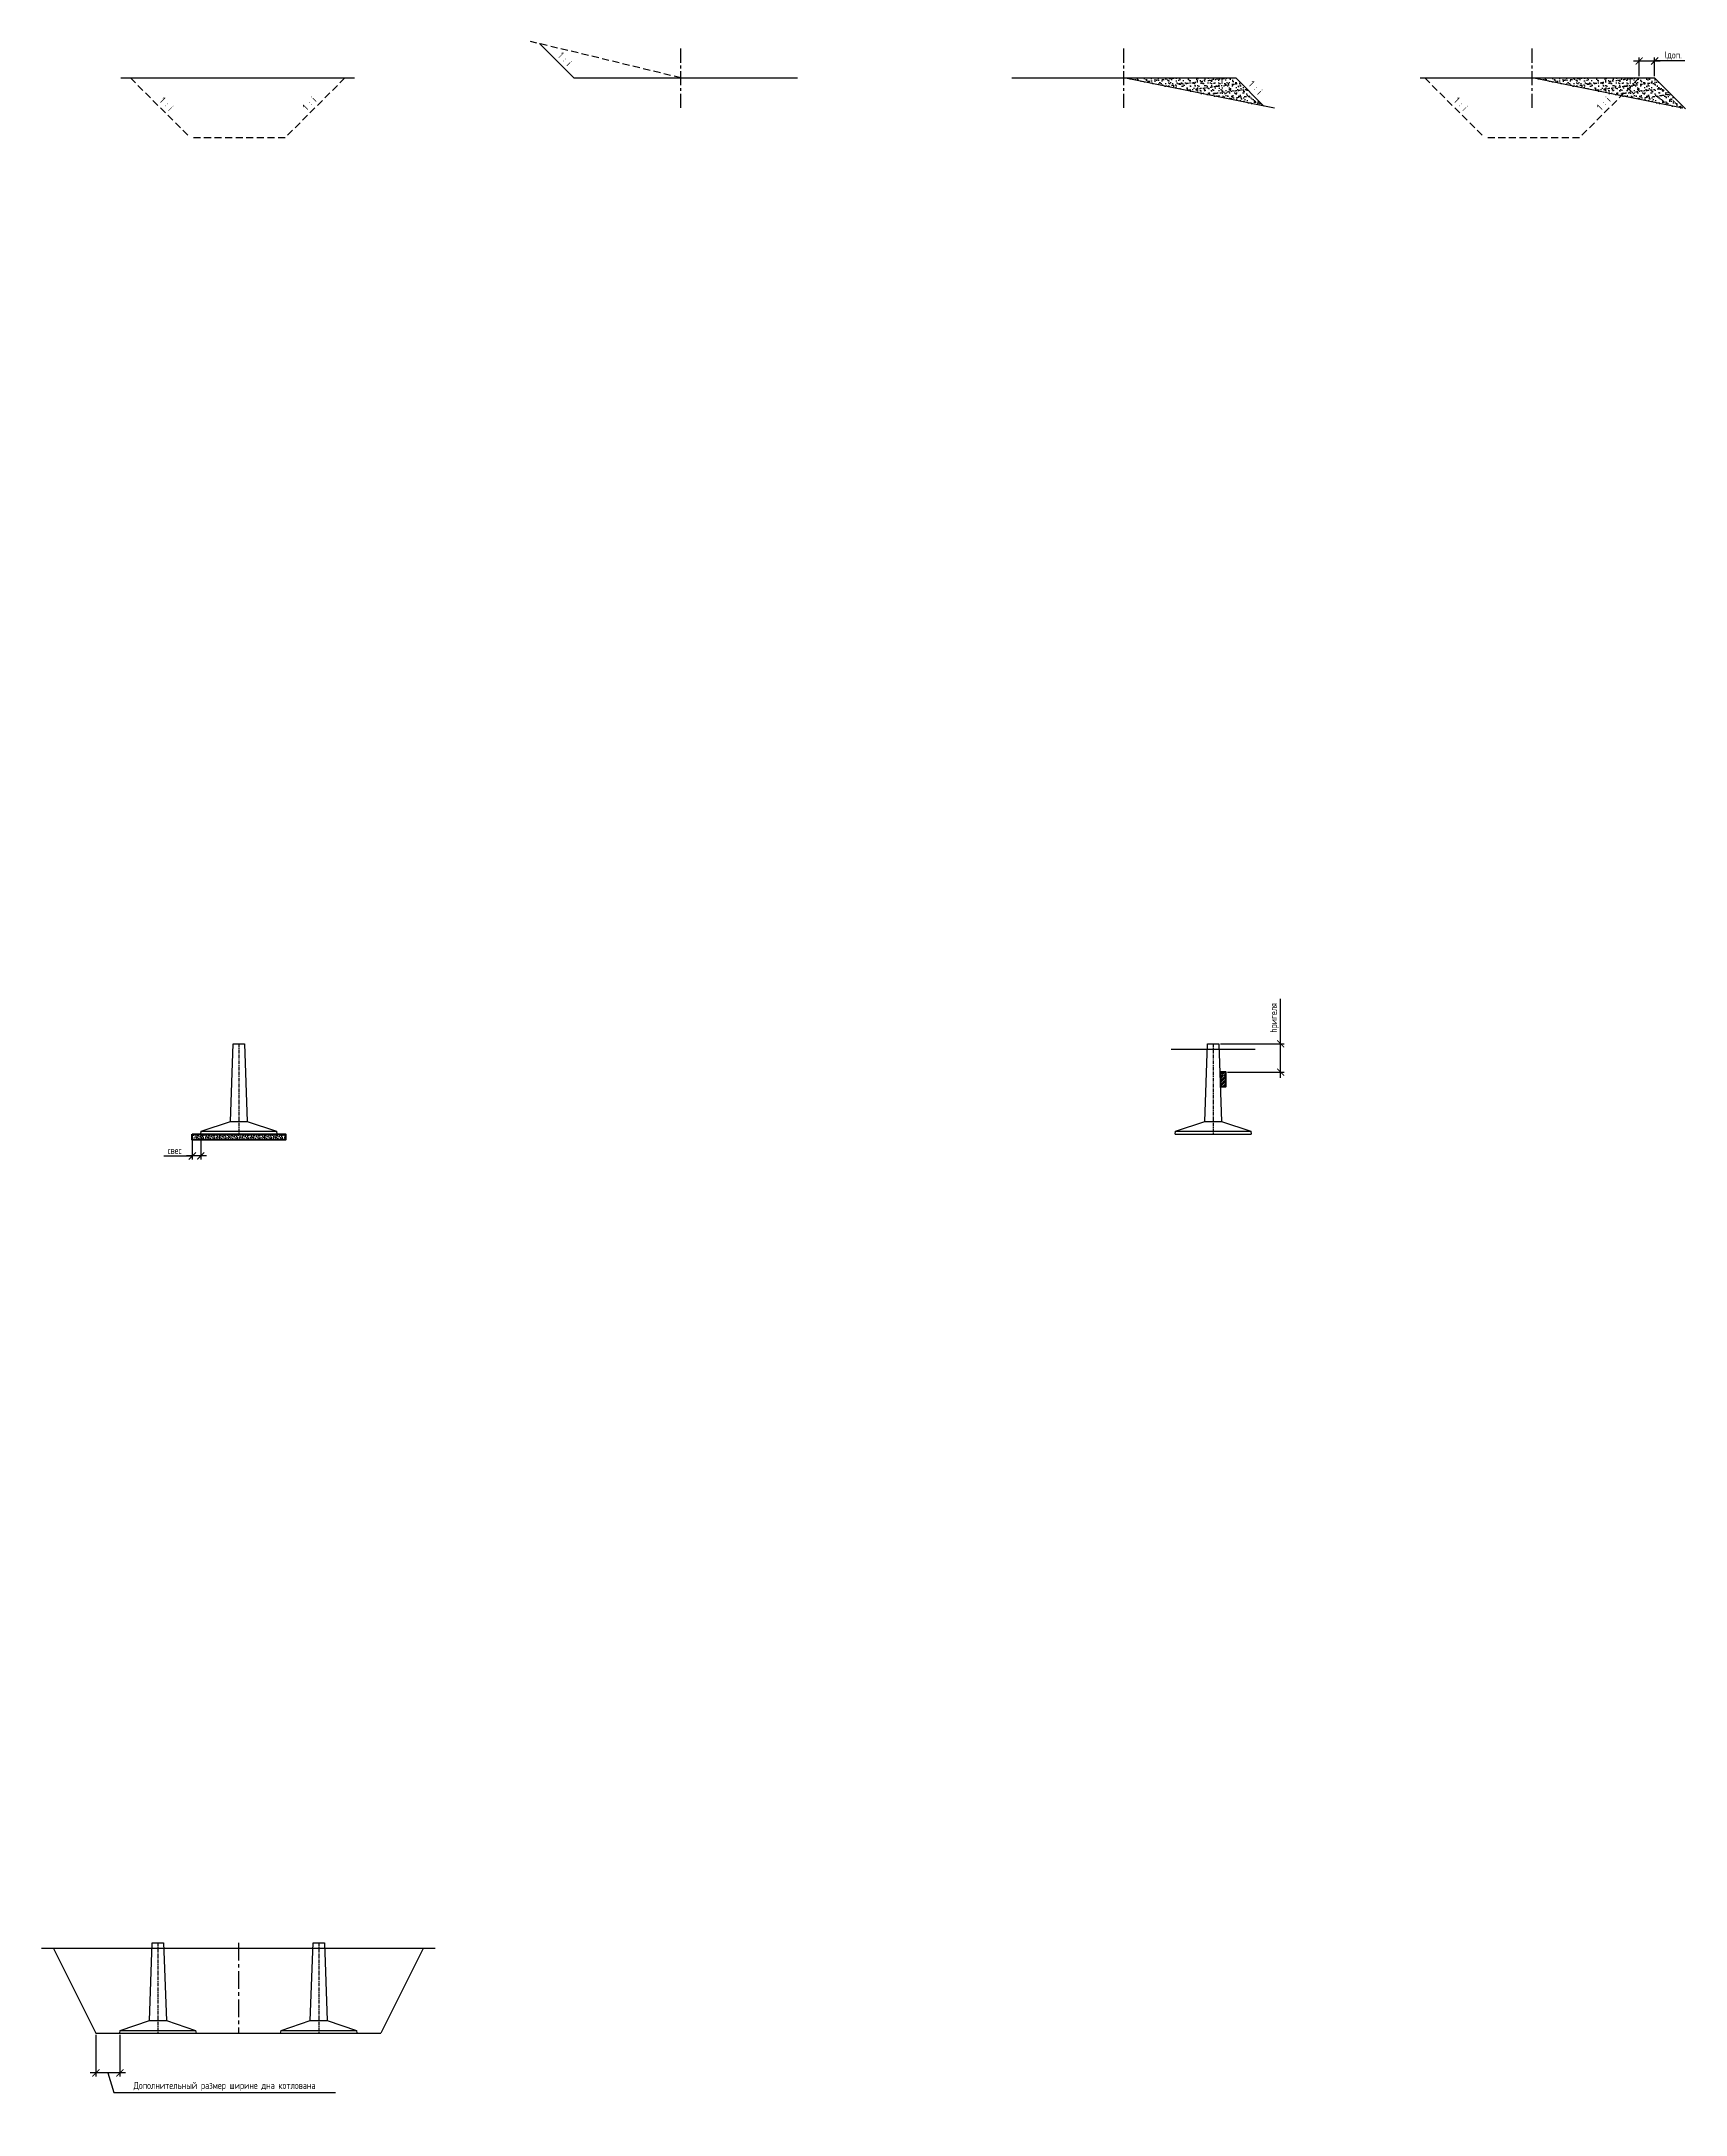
# Model space of a CAD drawing. Header units: millimetres. Extents: x 13371 to 72491, y -203173 to 48018.
# Drawn here: x 13371 to 71649, y -127290 to -53807 of the extents above; entities that cross this region are included whole.
import ezdxf

# ---------------------------------------------------------------- set-up
doc = ezdxf.new("R2010")
doc.units = ezdxf.units.MM
doc.linetypes.add('невидимая', pattern=[0.375, 0.25, -0.125])
doc.linetypes.add('осевая', pattern=[2, 1.25, -0.25, 0.25, -0.25])
for name, color, linetype, lineweight in [('Невидимая', 7, 'невидимая', 25), ('Осевая', 7, 'осевая', 25), ('Основная', 7, 'Continuous', 50), ('Тонкая', 7, 'Continuous', 25)]:
    doc.layers.add(name, color=color, linetype=linetype, lineweight=lineweight)
doc.styles.add('ГОСТ 2.304', font='CS_Gost2304.shx')
doc.dimstyles.new('СПДС', dxfattribs={"dimscale": 100, "dimtxt": 2.5, "dimasz": 2.5, "dimexe": 1.25, "dimexo": 0.625, "dimtad": 1, "dimdec": 0, "dimtxsty": 'ГОСТ 2.304', "dimblk": 'ARCHTICK', "dimblk1": 'ARCHTICK', "dimblk2": 'ARCHTICK', "dimcen": 2.5, "dimdle": 2, "dimadec": 0, "dimazin": 2, "dimtfac": 0.75, "dimtdec": 4, "dimtmove": 1, "dimatfit": 3, "dimfxl": 1, "dimtolj": 1, "dimarcsym": 1})

msp = doc.modelspace()

# ---------------------------------------------------------------- texts
at = {"layer": 'Тонкая', "color": 7, "linetype": 'Continuous', "ltscale": 100, "style": 'ГОСТ 2.304'}
for rotation, p in [(315, (31657.6, -54342.1)), (315, (17536, -55931.7)), (45, (22777.1, -56272)), (315, (56140, -55355.8)), (315, (63416.6, -55931.7)), (45, (68657.7, -56272))]:
    msp.add_text('1 : i', height=250, rotation=rotation, dxfattribs=at).set_placement(p)

# ---------------------------------------------------------------- blocks, each defined once
blk = doc.blocks.new('_ArchTick')
at = {"color": 0, "linetype": 'ByBlock', "const_width": 0.15}
blk.add_lwpolyline([(-0.5, -0.5), (0.5, 0.5)], dxfattribs=at)
blk = doc.blocks.new('*D29')
at = {"color": 0, "lineweight": -2, "ltscale": 100, "transparency": 16777216}
for p, q in [((17712, -93313), (18717, -93313)), ((19217, -93313), (18517, -93313)), ((18717, -92600), (18717, -93438)), ((19017, -92600), (19017, -93438))]:
    blk.add_line(p, q, dxfattribs=at)
at = {"layer": 'Defpoints', "color": 0, "ltscale": 100, "transparency": 16777216}
for p in [(18717, -92538), (19017, -92538), (18717, -93313)]:
    blk.add_point(p, dxfattribs=at)
at = {"color": 0, "lineweight": -2, "ltscale": 100, "transparency": 16777216, "xscale": 250, "yscale": 250, "zscale": 250, "rotation": 180}
blk.add_blockref('_ArchTick', (18717, -93313), dxfattribs=at)
at = {"color": 0, "lineweight": -2, "ltscale": 100, "transparency": 16777216, "xscale": 250, "yscale": 250, "zscale": 250}
blk.add_blockref('_ArchTick', (19017, -93313), dxfattribs=at)
at = {"color": 0, "ltscale": 100, "transparency": 16777216, "insert": (18088, -93119), "char_height": 250, "attachment_point": 5, "style": 'ГОСТ 2.304'}
blk.add_mtext('\\A1;свес', dxfattribs=at)
blk = doc.blocks.new('*D32')
at = {"color": 0, "lineweight": -2, "ltscale": 100, "transparency": 16777216}
for p, q in [((57297, -89338), (57297, -87744)), ((55168, -89338), (57422, -89338)), ((57297, -90544), (57297, -89338)), ((55413, -90344), (57422, -90344))]:
    blk.add_line(p, q, dxfattribs=at)
at = {"layer": 'Defpoints', "color": 0, "ltscale": 100, "transparency": 16777216}
for p in [(55106, -89338), (57297, -89338), (55350, -90344)]:
    blk.add_point(p, dxfattribs=at)
at = {"color": 0, "lineweight": -2, "ltscale": 100, "transparency": 16777216, "xscale": 250, "yscale": 250, "zscale": 250}
for p, rotation in [((57297, -89338), 90), ((57297, -90344), 270)]:
    blk.add_blockref('_ArchTick', p, dxfattribs=dict(at, rotation=rotation))
at = {"color": 0, "ltscale": 100, "transparency": 16777216, "insert": (57078, -88416), "char_height": 250, "attachment_point": 5, "rotation": 90, "style": 'ГОСТ 2.304'}
blk.add_mtext('\\A1;hригеля', dxfattribs=at)
blk = doc.blocks.new('*D33')
at = {"color": 0, "lineweight": -2, "ltscale": 100, "transparency": 16777216}
for p, q in [((15299, -124470), (15299, -125939)), ((16150, -124470), (16150, -125939)), ((16350, -125814), (15099, -125814)), ((15724, -125814), (15934, -126513)), ((15934, -126513), (23790, -126513))]:
    blk.add_line(p, q, dxfattribs=at)
at = {"layer": 'Defpoints', "color": 0, "ltscale": 100, "transparency": 16777216}
for p in [(15299, -124408), (16150, -124408), (15299, -125814)]:
    blk.add_point(p, dxfattribs=at)
at = {"color": 0, "lineweight": -2, "ltscale": 100, "transparency": 16777216, "xscale": 250, "yscale": 250, "zscale": 250, "rotation": 180}
blk.add_blockref('_ArchTick', (15299, -125814), dxfattribs=at)
at = {"color": 0, "lineweight": -2, "ltscale": 100, "transparency": 16777216, "xscale": 250, "yscale": 250, "zscale": 250}
blk.add_blockref('_ArchTick', (16150, -125814), dxfattribs=at)
at = {"color": 0, "ltscale": 100, "transparency": 16777216, "insert": (19862, -126291), "char_height": 250, "attachment_point": 5, "style": 'ГОСТ 2.304'}
blk.add_mtext('\\A1;Дополнительный размер ширине дна котлована', dxfattribs=at)
blk = doc.blocks.new('*D28')
at = {"color": 0, "lineweight": -2, "ltscale": 100, "transparency": 16777216}
for p, q in [((70008, -55037), (70008, -54374)), ((70554, -55037), (70554, -54374)), ((69808, -54499), (70754, -54499)), ((71619, -54499), (70554, -54499))]:
    blk.add_line(p, q, dxfattribs=at)
at = {"layer": 'Defpoints', "color": 0, "ltscale": 100, "transparency": 16777216}
for p in [(70008, -55099), (70554, -54499), (70554, -55099)]:
    blk.add_point(p, dxfattribs=at)
at = {"color": 0, "lineweight": -2, "ltscale": 100, "transparency": 16777216, "xscale": 250, "yscale": 250, "zscale": 250, "rotation": 180}
blk.add_blockref('_ArchTick', (70008, -54499), dxfattribs=at)
at = {"color": 0, "lineweight": -2, "ltscale": 100, "transparency": 16777216, "xscale": 250, "yscale": 250, "zscale": 250}
blk.add_blockref('_ArchTick', (70554, -54499), dxfattribs=at)
at = {"color": 0, "ltscale": 100, "transparency": 16777216, "insert": (71218, -54304), "char_height": 250, "attachment_point": 5, "style": 'ГОСТ 2.304'}
blk.add_mtext('\\A1;lдоп.', dxfattribs=at)

# ---------------------------------------------------------------- dimensions: what is measured, and where the dimension line sits
at = {"ltscale": 100}
for base, p1, p2, text, picture, middle in [((70554.2, -54499.4), (70007.9, -55099.4), (70554.2, -55099.4), 'lдоп.', '*D28', (71218.2, -54815.7)), ((18716.6, -93313.1), (19016.6, -92537.8), (18716.6, -92537.8), 'свес', '*D29', (18087.5, -93335.6))]:
    dim = msp.add_linear_dim(base=base, p1=p1, p2=p2, text=text, dimstyle='СПДС', override={"dimlfac": 1, "dimtxsty": 'ГОСТ 2.304', "dimblk1": 'ArchTick', "dimblk2": 'ArchTick', "dimsah": 1, "dimtolj": 1}, dxfattribs=at)
    dim.commit()
    dim.dimension.update_dxf_attribs({"geometry": picture, "text_midpoint": middle, "dimtype": 160})
dim = msp.add_linear_dim(base=(57296.6, -89337.8), p1=(55350.5, -90344.5), p2=(55105.7, -89337.8), angle=90, text='hригеля', dimstyle='СПДС', override={"dimscale": 100, "dimlfac": 1, "dimtxsty": 'ГОСТ 2.304', "dimblk1": 'ArchTick', "dimblk2": 'ArchTick', "dimsah": 1, "dimtmove": 0, "dimtolj": 1}, dxfattribs=at)
dim.commit()
dim.dimension.update_dxf_attribs({"geometry": '*D32', "text_midpoint": (57077.8, -88415.9)})
dim = msp.add_linear_dim(base=(15298.8, -125814.2), p1=(16149.9, -124407.6), p2=(15298.8, -124407.6), text='Дополнительный размер ширине дна котлована', dimstyle='СПДС', override={"dimlfac": 1, "dimtxsty": 'ГОСТ 2.304', "dimblk1": 'ArchTick', "dimblk2": 'ArchTick', "dimsah": 1, "dimtolj": 1}, dxfattribs=at)
dim.commit()
dim.dimension.update_dxf_attribs({"geometry": '*D33', "text_midpoint": (15996.6, -126290.8)})

# ---------------------------------------------------------------- hatches: boundary and pattern name
at = {"ltscale": 100}
h = msp.add_hatch(dxfattribs=at)
h.set_pattern_fill('БЕТОН И ИЗДЕЛИЯ ИЗ НЕГО', color=256, scale=200, pattern_type=2)
h.set_pattern_definition([(45, (0, 0), (-70.71068, 70.71068), []), (45, (70.71, 0), (-70.71068, 70.71068), [125, -27, 0, -27])])
h.paths.add_polyline_path([(55160.5, -90844.5), (55350.5, -90844.5), (55350.5, -90344.5), (55160.5, -90344.5)])
h = msp.add_hatch(dxfattribs=at)
h.set_pattern_fill('БЕТОННАЯ ПОДГОТОВКА', color=256, scale=400, pattern_type=2)
h.set_pattern_definition([(45, (60, 60), (4e-14, 400), [56.56, -113.12, 28.28, -169.72, 56.56, -141.4454]), (135, (320, 80), (-400, 4e-14), [56.56, -84.84, 28.28, -141.44, 56.56, -198.0054]), (63.43495, (0, 0), (2e-08, 400), [44.72, -178.88, 44.72, -178.8936]), (116.56505, (0, 0), (-2e-07, 400), [44.72, -178.88, 44.72, -178.8936]), (0, (0, 40), (0, 400), [20, -160, 40, -160, 20]), (0, (0, 100), (0, 400), [-60, 40, -160, 0, -140, 0]), (0, (0, 120), (0, 400), [-160, 0, -120, 40, -80, 0]), (0, (0, 180), (0, 400), [-80, 0, -100, 40, -180, 0]), (0, (0, 240), (0, 400), [-80, 40, -160, 40, -80, 0]), (0, (0, 340), (0, 400), [-60, 40, -80, 0, -220, 0]), (0, (0, 360), (0, 400), [-80, 0, -240, 40, -40, 0]), (90, (20, 80), (-400, 2e-14), [-120, 0, -120, 0, -160, 0]), (90, (60, 0), (-400, 2e-14), [-60, 40, -160, 0, -140, 0]), (90, (100, 0), (-400, 2e-14), [-160, 0, -140, 40, -60, 0]), (90, (320, 0), (-400, 2e-14), [-80, 40, -200, 40, -40, 0]), (90, (40, 40), (-400, 2e-14), [-120, 0, -140, 0, -140, 0]), (90, (80, 40), (-400, 2e-14), [-100, 0, -220, 0, -80, 0]), (90, (120, 60), (-400, 2e-14), [-200, 0, -60, 0, -140, 0]), (90, (140, 20), (-400, 2e-14), [-180, 0, -80, 0, -100, 0]), (90, (180, 80), (-400, 2e-14), [-160, 0, -60, 0, -160, 0]), (90, (200, 100), (-400, 2e-14), [-180, 0, -80, 0, -140, 0]), (90, (220, 0), (-400, 2e-14), [-240, 0, -100, 0, -60, 0]), (90, (240, 60), (-400, 2e-14), [-80, 0, -160, 0, -160, 0]), (90, (260, 40), (-400, 2e-14), [-180, 0, -100, 0, -120, 0]), (90, (280, 20), (-400, 2e-14), [-160, 0, -120, 0, -120, 0]), (90, (320, 40), (-400, 2e-14), [-120, 0, -120, 0, -160, 0]), (90, (360, 60), (-400, 2e-14), [-160, 0, -80, 0, -160, 0]), (90, (380, 80), (-400, 2e-14), [-60, 0, -240, 0, -100, 0])])
h.paths.add_polyline_path([(22016.6, -92537.8), (21716.6, -92537.8), (19016.6, -92537.8), (18716.6, -92537.8), (18716.6, -92737.8), (20375.5, -92737.8), (22016.6, -92737.8)])
at = {"layer": 'Тонкая', "ltscale": 100}
h = msp.add_hatch(dxfattribs=at)
h.set_pattern_fill('ПЕСЧАНЫЙ ИЛИ СУПЕСЧАНЫЕ ГРУНТЫ', color=256, scale=750, pattern_type=2)
h.set_pattern_definition([(37.5, (0, 0), (-6.00012, 183.52996), [0, -144.78, 0, -161.925, 0, -154.78125]), (7.5, (0, 0), (168.5712, 268.8094), [0, -78.105, 0, -130.4925, 0, -50.00625]), (327.5, (-117.16, 0), (296.62214, 0.53894), [0, -47.625, 0, -171.45, 0, -223.8375]), (317.5, (-117.16, 0), (286.3337, 83.5985), [0, -23.8125, 0, -112.395, 0, -128.5875])])
h.paths.add_polyline_path([(55706.1, -55099.4), (51736.7, -55099.4), (56706.1, -56099.4)])
h = msp.add_hatch(dxfattribs=at)
h.set_pattern_fill('ПЕСЧАНЫЙ ИЛИ СУПЕСЧАНЫЕ ГРУНТЫ', color=256, scale=750, pattern_type=2)
h.set_pattern_definition([(37.5, (14470.59, 0), (-6.00012, 183.52996), [0, -144.78, 0, -161.925, 0, -154.78125]), (7.5, (14470.59, 0), (168.5712, 268.8094), [0, -78.105, 0, -130.4925, 0, -50.00625]), (327.5, (14353.43, 0), (296.62214, 0.53894), [0, -47.625, 0, -171.45, 0, -223.8375]), (317.5, (14353.43, 0), (286.3337, 83.5985), [0, -23.8125, 0, -112.395, 0, -128.5875])])
h.paths.add_polyline_path([(70554.2, -55099.4), (66207.3, -55099.4), (71649.3, -56194.5)])

# ---------------------------------------------------------------- linework, layer by layer
at = {"ltscale": 100}
for p, q in [((20166.6, -89337.8), (20566.6, -89337.8)), ((56392.5, -89537.8), (53418.8, -89537.8)), ((54705.7, -89337.8), (55105.7, -89337.8)), ((19031.6, -92437.8), (21701.6, -92437.8)), ((20066.6, -92087.8), (20666.6, -92087.8)), ((53555.7, -92537.8), (56255.7, -92537.8)), ((53570.7, -92437.8), (56240.7, -92437.8)), ((54605.7, -92087.8), (55205.7, -92087.8)), ((17299.9, -121207.6), (17699.9, -121207.6)), ((22999.9, -121207.6), (23399.9, -121207.6)), ((27328.9, -121407.6), (13370.8, -121407.6)), ((13798.8, -121407.6), (15298.8, -124407.6)), ((16149.9, -121407.6), (14649.9, -121407.6)), ((26900.9, -121407.6), (25400.9, -124407.6)), ((17199.9, -123957.6), (17799.9, -123957.6)), ((22899.9, -123957.6), (23499.9, -123957.6)), ((15298.8, -124407.6), (25400.9, -124407.6)), ((16164.9, -124307.6), (18834.9, -124307.6)), ((21864.9, -124307.6), (24534.9, -124307.6))]:
    msp.add_line(p, q, dxfattribs=at)
for points in [[(19016.6, -92537.8), (19031.6, -92437.8), (20066.6, -92087.8), (20166.6, -89337.8), (20566.6, -89337.8), (20666.6, -92087.8), (21701.6, -92437.8), (21716.6, -92537.8)], [(53555.7, -92537.8), (53570.7, -92437.8), (54605.7, -92087.8), (54705.7, -89337.8), (55105.7, -89337.8), (55205.7, -92087.8), (56240.7, -92437.8), (56255.7, -92537.8)], [(16149.9, -124407.6), (16164.9, -124307.6), (17199.9, -123957.6), (17299.9, -121207.6), (17699.9, -121207.6), (17799.9, -123957.6), (18834.9, -124307.6), (18849.9, -124407.6)], [(21849.9, -124407.6), (21864.9, -124307.6), (22899.9, -123957.6), (22999.9, -121207.6), (23399.9, -121207.6), (23499.9, -123957.6), (24534.9, -124307.6), (24549.9, -124407.6)]]:
    msp.add_lwpolyline(points, dxfattribs=at)
at = {"layer": 'Невидимая', "ltscale": 1000}
for p, q in [((36037.9, -55099.4), (30708.3, -53806.8)), ((16526.1, -55099.4), (18647.4, -57220.7)), ((24127.3, -55099.4), (22006, -57220.7)), ((62406.7, -55099.4), (64528, -57220.7)), ((70007.9, -55099.4), (67886.6, -57220.7)), ((22006, -57220.7), (18647.4, -57220.7)), ((67886.6, -57220.7), (64528, -57220.7))]:
    msp.add_line(p, q, dxfattribs=at)
at = {"layer": 'Осевая', "ltscale": 400}
for p, q in [((36037.9, -56160.1), (36037.9, -54038.8)), ((51736.7, -56160.1), (51736.7, -54038.8)), ((66207.3, -56160.1), (66207.3, -54038.8))]:
    msp.add_line(p, q, dxfattribs=at)
at = {"layer": 'Осевая', "ltscale": 100}
for p, q in [((20366.6, -89337.8), (20366.6, -92537.8)), ((54905.7, -89337.8), (54905.7, -92537.8)), ((17499.9, -121207.6), (17499.9, -124407.6)), ((23199.9, -121207.6), (23199.9, -124407.6))]:
    msp.add_line(p, q, dxfattribs=at)
at = {"layer": 'Осевая', "ltscale": 500}
msp.add_line((20349.9, -121207.6), (20349.9, -124407.6), dxfattribs=at)
at = {"layer": 'Основная', "ltscale": 100}
msp.add_lwpolyline([(55160.5, -90844.5), (55350.5, -90844.5), (55350.5, -90344.5), (55160.5, -90344.5), (55160.5, -90844.5)], dxfattribs=at)
msp.add_lwpolyline([(18716.6, -92537.8), (22016.6, -92537.8), (22016.6, -92737.8), (18716.6, -92737.8)], close=True, dxfattribs=at)
at = {"layer": 'Тонкая', "ltscale": 100}
for p, q in [((32237.3, -55099.4), (31020.4, -53882.5)), ((16188.6, -55099.4), (24464.8, -55099.4)), ((32237.3, -55099.4), (40176, -55099.4)), ((47767.3, -55099.4), (55706.1, -55099.4)), ((57077.6, -56174.2), (51736.7, -55099.4)), ((56706.1, -56099.4), (55706.1, -55099.4)), ((62237.9, -55099.4), (70554.2, -55099.4)), ((71548.2, -56174.2), (66207.3, -55099.4)), ((71649.3, -56194.5), (70554.2, -55099.4)), ((19016.6, -92537.8), (21716.6, -92537.8)), ((16149.9, -124407.6), (18849.9, -124407.6)), ((21849.9, -124407.6), (24549.9, -124407.6))]:
    msp.add_line(p, q, dxfattribs=at)

msp.set_redraw_order([(e.dxf.handle, doc.entitydb.next_handle()) for e in msp.query("TEXT MTEXT ATTDEF DIMENSION ARC_DIMENSION")])  # texts and dimensions are drawn at this point

doc.saveas('drawing.dxf')
